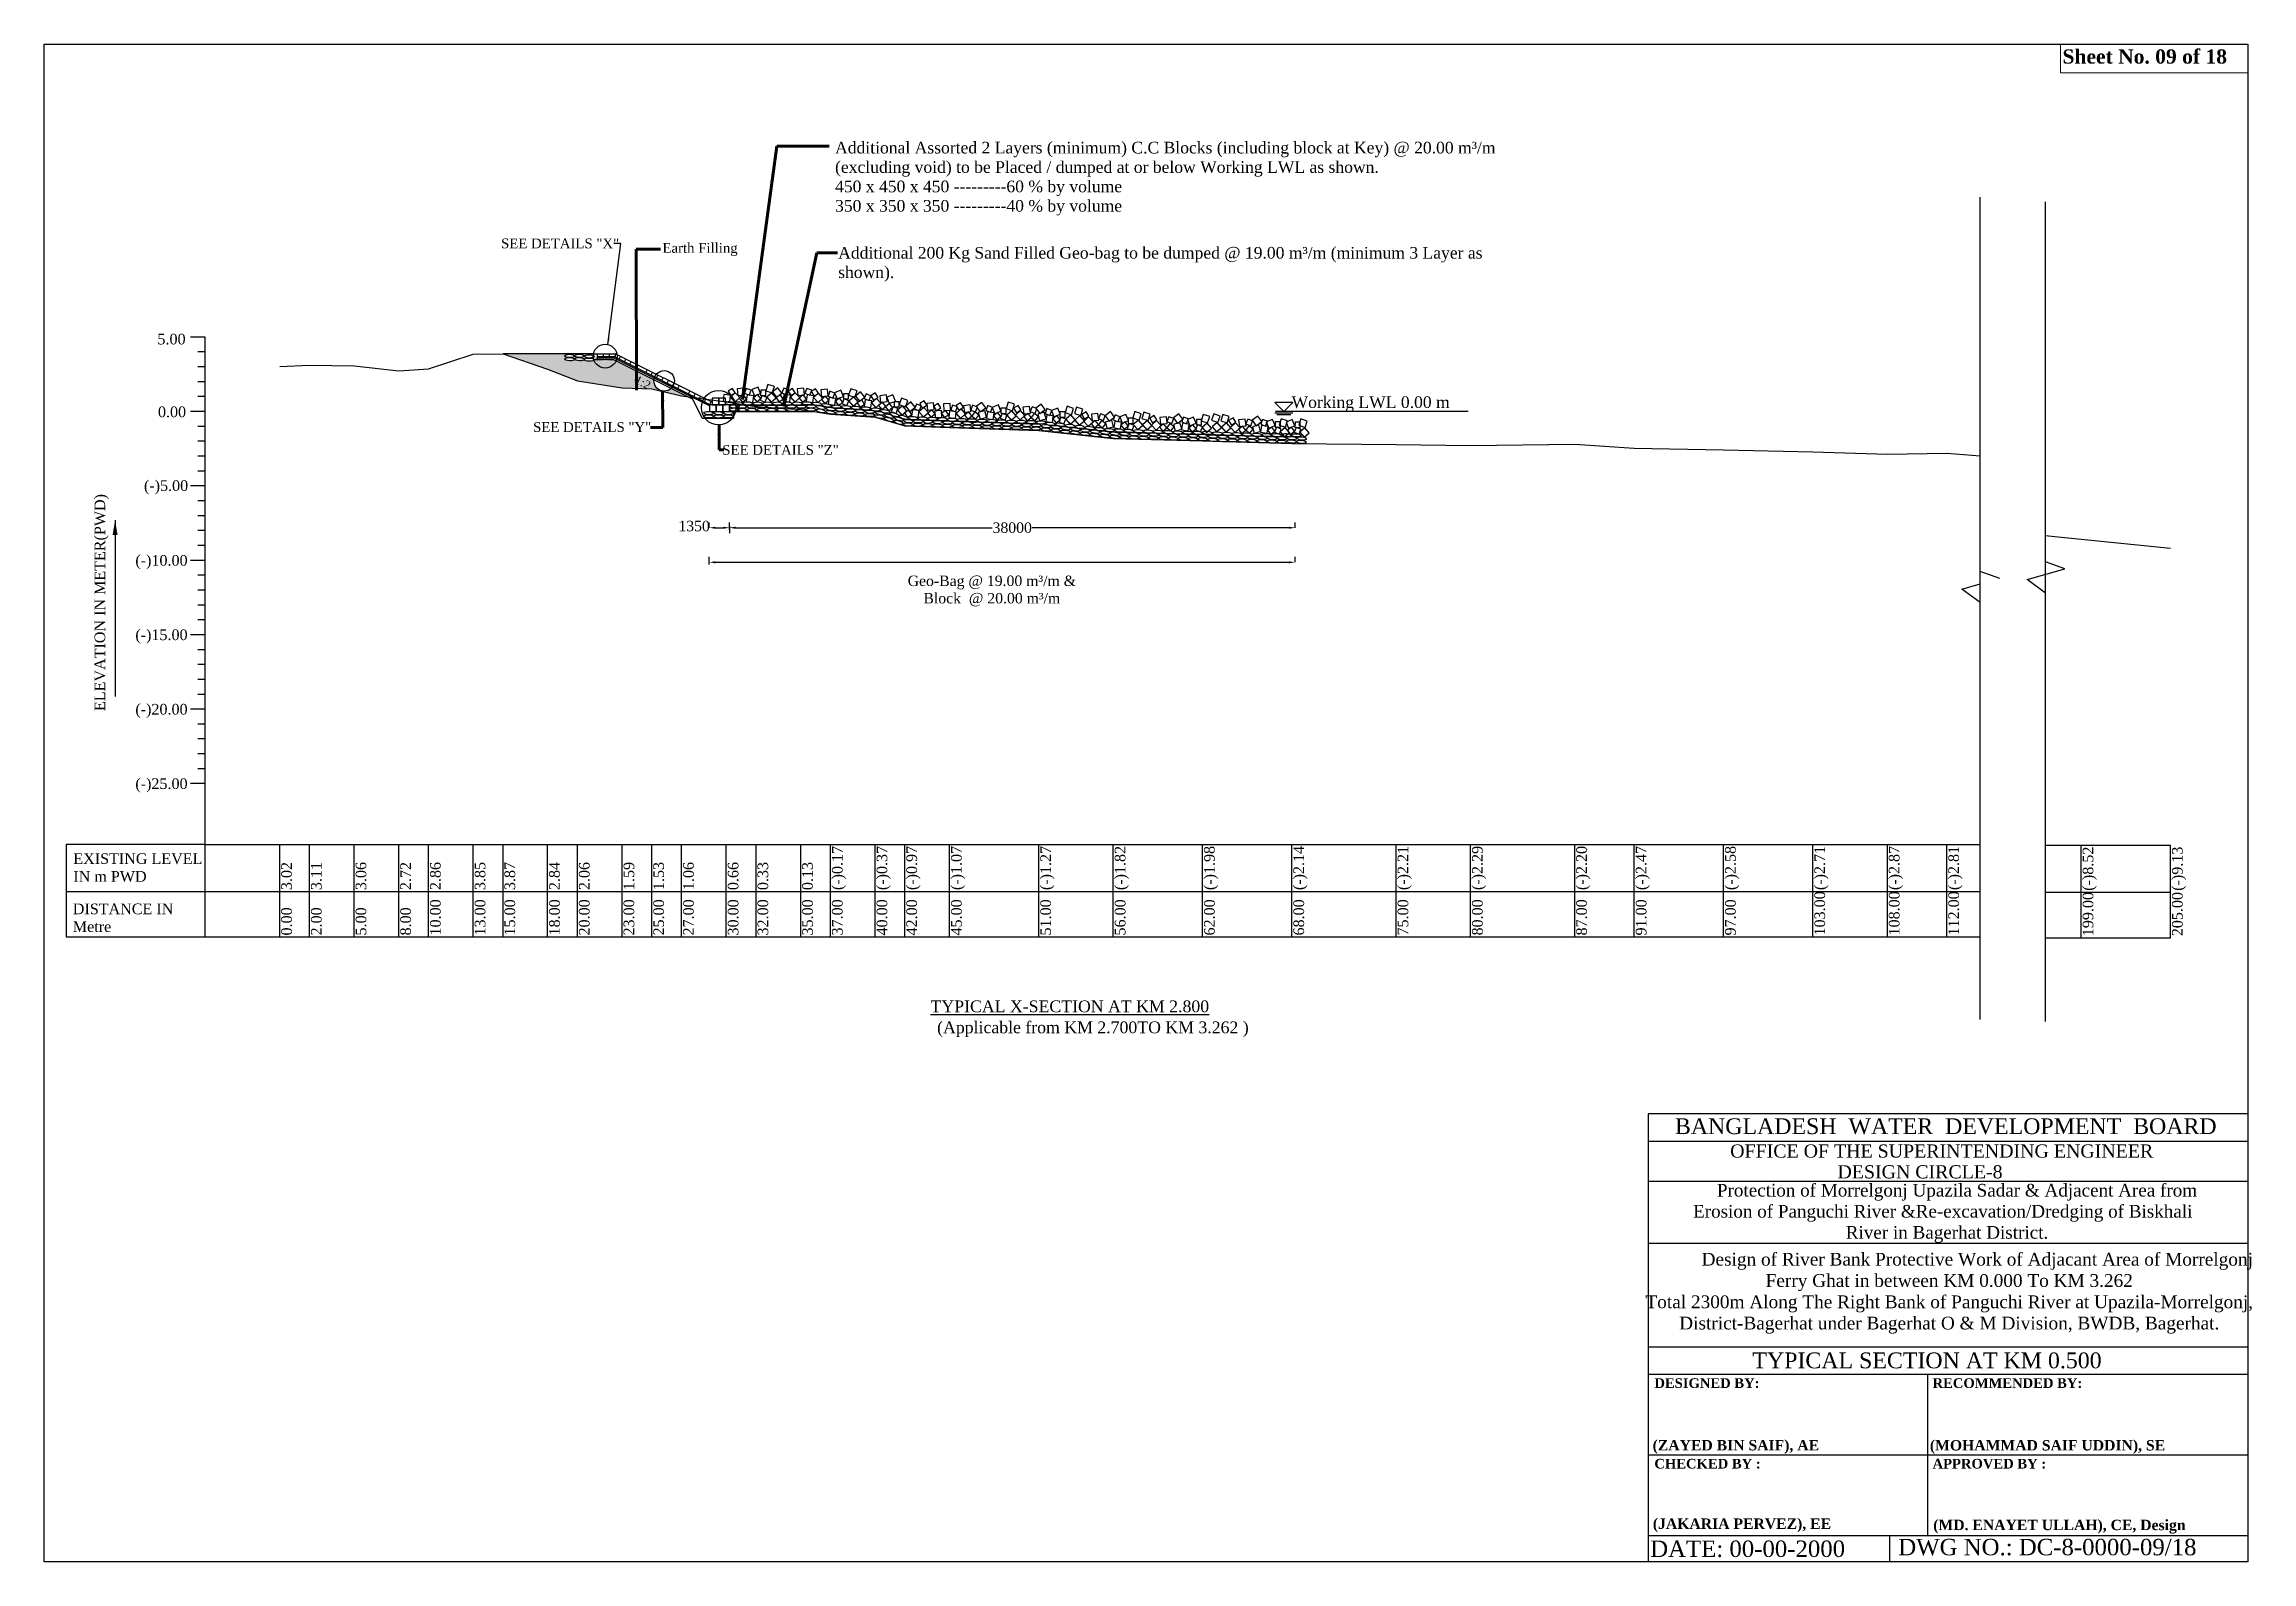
# Model space of a CAD drawing. Header units: metres. Extents: x -2434 to 11656, y -15288 to 8109.
# Drawn here: x 1856.3 to 2004.6, y -14457.3 to -14355.4 of the extents above; entities that cross this region are included whole.
import ezdxf
from ezdxf.enums import TextEntityAlignment as Align

# ---------------------------------------------------------------- set-up
doc = ezdxf.new("R2010")
doc.units = ezdxf.units.M
doc.layers.add('LINE', color=7, linetype='Continuous')
doc.styles.add('Kazi_T_H', font='timesbd.ttf')
doc.styles.get("Standard").update_dxf_attribs({"font": 'times.ttf'})
doc.dimstyles.get("Standard").update_dxf_attribs({"dimtxt": 0.5, "dimasz": 0.4075, "dimexe": 0.364, "dimexo": 0.219, "dimgap": 0.09, "dimtad": 0, "dimdec": 0, "dimlfac": 1000, "dimzin": 0, "dimdsep": 46, "dimtxsty": 'Standard', "dimcen": 0.09, "dimadec": 0, "dimazin": 0, "dimtfac": 1, "dimtdec": 0, "dimtofl": 0, "dimtmove": 0, "dimatfit": 3, "dimfxl": 1, "dimtolj": 1, "dimtzin": 0, "dimarcsym": 0})

msp = doc.modelspace()

# ---------------------------------------------------------------- texts
at = {"color": 0, "linetype": 'Continuous', "lineweight": -3, "ltscale": 0.5}
msp.add_text('1:2', height=0.55, rotation=333.14815847, dxfattribs=at).set_placement((1895.959377, -14378.09038))
at = {"color": 0, "lineweight": -2}
msp.add_text('ELEVATION IN METER(PWD)', height=0.715, rotation=90, dxfattribs=at).set_placement((1860.434507, -14400.152151))
at = {"color": 0, "linetype": 'Continuous', "lineweight": -3, "ltscale": 0.5, "attachment_point": 1}
for s, insert, char_height, width in [('Additional Assorted 2 Layers (minimum) C.C Blocks (including block at Key) @ 20.00 {\\C0;m³/m} (excluding void) to be Placed / dumped at or below Working LWL as shown. \\P450 x 450 x 450 ---------60 % by volume\\P350 x 350 x 350 ---------40 % by volume', (1909.468117, -14361.916669), 0.781767752, 46.31614072), ('Additional 200 Kg Sand Filled Geo-bag to be dumped @ 19.00 m³/m ({\\C7;minimum} 3 Layer as shown).', (1909.677581, -14368.980363), 0.78176775, 44.3343089), ('Working LWL 0.00 m', (1940.135522, -14379.013331), 0.78176775, 30.04400339)]:
    msp.add_mtext(s, dxfattribs=dict(at, insert=insert, char_height=char_height, width=width))
at = {"color": 0, "linetype": 'Continuous', "lineweight": -3, "ltscale": 0.5, "char_height": 0.65828823}
for s, insert, attachment_point in [('SEE DETAILS "X"', (1887.02811, -14368.41277), 1), ('SEE DETAILS "Y"', (1897.116706, -14380.748053), 3), ('SEE DETAILS "Z"', (1909.715999, -14382.280511), 3)]:
    msp.add_mtext(s, dxfattribs=dict(at, insert=insert, attachment_point=attachment_point))
at = {"color": 0, "lineweight": -2, "char_height": 0.715, "attachment_point": 1}
for s, insert, width in [('5.00', (1863.947713, -14374.810319), 2), ('0.00', (1863.980865, -14379.697513), 2), ('(-)5.00', (1863.041072, -14384.651755), 2), ('(-)10.00', (1862.463116, -14389.672945), 2), ('(-)15.00', (1862.463116, -14394.672945), 2), ('(-)20.00', (1862.463116, -14399.672945), 2), ('(-)25.00', (1862.463116, -14404.672945), 2), ('EXISTING LEVEL IN m PWD', (1858.297091, -14409.709148), 8.82203068), ('DISTANCE IN Metre', (1858.262472, -14413.084091), 6.93160649)]:
    msp.add_mtext(s, dxfattribs=dict(at, insert=insert, width=width))
at = {"color": 0, "lineweight": -2, "char_height": 0.715, "width": 2.15, "attachment_point": 1, "rotation": 90}
for s, insert in [('(-)0.17', (1909.260674, -14412.180269)), ('(-)0.37', (1912.260674, -14412.180269)), ('(-)0.97', (1914.260674, -14412.180269)), ('(-)1.07', (1917.260674, -14412.180269)), ('(-)1.27', (1923.260674, -14412.180269)), ('(-)1.82', (1928.260674, -14412.180269)), ('(-)1.98', (1934.260674, -14412.180269)), ('(-)2.14', (1940.260674, -14412.180269)), ('(-)2.21', (1947.260674, -14412.180269)), ('(-)2.29', (1952.260674, -14412.180269)), ('(-)2.20', (1959.260674, -14412.180269)), ('(-)2.47', (1963.260674, -14412.180269)), ('(-)2.58', (1969.260674, -14412.180269)), ('(-)2.71', (1975.260674, -14412.180269)), ('(-)2.87', (1980.260674, -14412.180269)), ('(-)2.81', (1984.260674, -14412.180269)), ('(-)8.52', (1993.283468, -14412.22759)), ('(-)9.13', (1999.283468, -14412.22759)), ('3.02', (1872.260674, -14412.180269)), ('3.11', (1874.260674, -14412.180269)), ('3.06', (1877.260674, -14412.180269)), ('2.72', (1880.260674, -14412.180269)), ('2.86', (1882.260674, -14412.180269)), ('3.85', (1885.260674, -14412.180269)), ('3.87', (1887.260674, -14412.180269)), ('2.84', (1890.260674, -14412.180269)), ('2.06', (1892.260674, -14412.180269)), ('1.59', (1895.260674, -14412.180269)), ('1.53', (1897.260674, -14412.180269)), ('1.06', (1899.260674, -14412.180269)), ('0.66', (1902.260674, -14412.180269)), ('0.33', (1904.260674, -14412.180269)), ('0.13', (1907.260674, -14412.180269)), ('10.00', (1882.260674, -14415.229559)), ('13.00', (1885.260674, -14415.229559)), ('15.00', (1887.260674, -14415.229559)), ('18.00', (1890.260674, -14415.229559)), ('20.00', (1892.260674, -14415.229559)), ('23.00', (1895.260674, -14415.229559)), ('25.00', (1897.260674, -14415.229559)), ('27.00', (1899.260674, -14415.229559)), ('30.00', (1902.260674, -14415.229559)), ('32.00', (1904.260674, -14415.229559)), ('35.00', (1907.260674, -14415.229559)), ('37.00', (1909.260674, -14415.229559)), ('40.00', (1912.260674, -14415.229559)), ('42.00', (1914.260674, -14415.229559)), ('45.00', (1917.260674, -14415.229559)), ('51.00', (1923.260674, -14415.229559)), ('56.00', (1928.260674, -14415.229559)), ('62.00', (1934.260674, -14415.229559)), ('68.00', (1940.260674, -14415.229559)), ('75.00', (1947.260674, -14415.229559)), ('80.00', (1952.260674, -14415.229559)), ('87.00', (1959.260674, -14415.229559)), ('91.00', (1963.260674, -14415.229559)), ('97.00', (1969.260674, -14415.229559)), ('103.00', (1975.260674, -14415.229559)), ('108.00', (1980.260674, -14415.229559)), ('112.00', (1984.260674, -14415.229559)), ('199.00', (1993.283468, -14415.27688)), ('205.00', (1999.283468, -14415.27688)), ('0.00', (1872.260674, -14415.229559)), ('2.00', (1874.260674, -14415.229559)), ('5.00', (1877.260674, -14415.229559)), ('8.00', (1880.260674, -14415.229559))]:
    msp.add_mtext(s, dxfattribs=dict(at, insert=insert))
at = {"char_height": 0.78947585, "attachment_point": 1}
for s, insert in [('{\\LTYPICAL X-SECTION AT KM 2.800}', (1915.883759, -14419.592986)), ('(Applicable from KM 2.700TO KM 3.262 )', (1916.325724, -14421.004405))]:
    msp.add_mtext(s, dxfattribs=dict(at, insert=insert))
at = {"layer": 'LINE', "color": 0, "linetype": 'ByBlock', "lineweight": -3, "ltscale": 0.5}
for s, height, p in [('BANGLADESH  WATER  DEVELOPMENT  BOARD', 1.06026698, (1984.086103, -14428.569988)), ('OFFICE OF THE SUPERINTENDING ENGINEER', 0.88433104, (1983.813133, -14430.148309)), ('DESIGN CIRCLE-8', 0.88433104, (1982.354373, -14431.545179))]:
    msp.add_text(s, height=height, dxfattribs=at).set_placement(p, align=Align.CENTER)
at = {"layer": 'LINE', "lineweight": 50, "ltscale": 0.5}
msp.add_text('TYPICAL SECTION AT KM 0.500', height=1.06119724, dxfattribs=at).set_placement((1982.825529, -14444.300095), align=Align.CENTER)
at = {"layer": 'LINE', "color": 0, "linetype": 'ByBlock', "lineweight": -3, "ltscale": 0.5, "style": 'Kazi_T_H'}
for s, p in [('DESIGNED BY:', (1964.510146, -14445.618906)), ('RECOMMENDED BY:', (1983.19726, -14445.618906)), ('CHECKED BY :', (1964.510146, -14451.032838)), ('APPROVED BY :', (1983.19726, -14451.032838))]:
    msp.add_text(s, height=0.64967188, dxfattribs=at).set_placement(p)
at = {"layer": 'LINE', "lineweight": 50, "ltscale": 0.5, "style": 'Kazi_T_H'}
for s, p in [('(ZAYED BIN SAIF), AE', (1964.390401, -14449.816362)), ('(MOHAMMAD SAIF UDDIN), SE ', (1983.016363, -14449.820202)), ('(JAKARIA PERVEZ), EE', (1964.406778, -14455.0853)), ('(MD. ENAYET ULLAH), CE, Design ', (1983.243646, -14455.172222))]:
    msp.add_text(s, height=0.69773604, dxfattribs=at).set_placement(p)
at = {"layer": 'LINE', "color": 0, "linetype": 'ByBlock', "lineweight": -3, "ltscale": 0.5}
for s, p in [('DATE: 00-00-2000', (1964.231579, -14456.973834)), ('DWG NO.: DC-8-0000-09/18', (1980.897318, -14456.860346))]:
    msp.add_text(s, height=1.10259707, dxfattribs=at).set_placement(p)
at = {"layer": 'LINE', "color": 7, "lineweight": 13, "ltscale": 0.5, "insert": (1991.927551, -14355.707047), "char_height": 0.95784502, "width": 13.2534405, "attachment_point": 1}
msp.add_mtext('{\\fTimes New Roman|b1|i0|c0|p18;Sheet No. 09 of 18}', dxfattribs=at)
at = {"layer": 'LINE', "color": 0, "linetype": 'ByBlock', "lineweight": -3, "ltscale": 0.5, "insert": (1897.872015, -14368.714966), "char_height": 0.65828823, "attachment_point": 1}
msp.add_mtext('Earth Filling', dxfattribs=at)
at = {"layer": 'LINE', "color": 0, "linetype": 'ByBlock', "lineweight": -3, "ltscale": 0.5}
for s, insert, char_height, width, attachment_point in [('                  {\\C7;Protection of Morrelgonj Upazila Sadar & Adjacent Area from \\P             Erosion of Panguchi River &Re-excavation/Dredging of Biskhali\\P                                             River in Bagerhat District.}', (1962.94155, -14431.915228), 0.8489578, 43.66500839, 1), ('         {\\H0.7741x;Design of River Bank Protective Work of Adjacant Area of Morrelgonj \\PFerry Ghat in between KM 0.000 To KM 3.262 \\PTotal 2300m Along The Right Bank of Panguchi River at Upazila-Morrelgonj, \\PDistrict-Bagerhat under Bagerhat O & M Division, BWDB, Bagerhat.}', (1984.32002, -14436.547352), 1.10752662, 50.33247637, 2)]:
    msp.add_mtext(s, dxfattribs=dict(at, insert=insert, char_height=char_height, width=width, attachment_point=attachment_point))

# ---------------------------------------------------------------- blocks, each defined once
blk = doc.blocks.new('*D1528')
at = {"color": 0, "lineweight": -2, "ltscale": 0.5}
for p, q in [((1902.37, -14387.99), (1902.37, -14387.48)), ((1940.37, -14387.84), (1940.37, -14387.48)), ((1902.78, -14387.84), (1920.03, -14387.84)), ((1939.96, -14387.84), (1922.71, -14387.84))]:
    blk.add_line(p, q, dxfattribs=at)
at = {"color": 0, "linetype": 'Continuous', "lineweight": -3, "ltscale": 0.5}
for points in [[(1902.78, -14387.77), (1902.78, -14387.91), (1902.37, -14387.84)], [(1939.96, -14387.77), (1939.96, -14387.91), (1940.37, -14387.84)]]:
    blk.add_solid(points, dxfattribs=at)
at = {"layer": 'Defpoints', "color": 0, "linetype": 'Continuous', "lineweight": -3, "ltscale": 0.5}
for p in [(1940.37, -14387.84), (1940.37, -14387.84), (1902.37, -14393.54)]:
    blk.add_point(p, dxfattribs=at)
at = {"color": 0, "linetype": 'Continuous', "lineweight": -3, "ltscale": 0.5, "insert": (1921.37, -14387.84), "char_height": 0.7, "attachment_point": 5}
blk.add_mtext('\\A1;38000', dxfattribs=at)
blk = doc.blocks.new('*D1529')
at = {"color": 0, "lineweight": -2, "ltscale": 0.5}
for p, q in [((1901.02, -14387.84), (1901.02, -14387.48)), ((1902.37, -14387.74), (1902.37, -14388.2)), ((1901.43, -14387.84), (1901.96, -14387.84))]:
    blk.add_line(p, q, dxfattribs=at)
at = {"color": 0, "linetype": 'Continuous', "lineweight": -3, "ltscale": 0.5}
for points in [[(1901.43, -14387.77), (1901.43, -14387.91), (1901.02, -14387.84)], [(1901.96, -14387.77), (1901.96, -14387.91), (1902.37, -14387.84)]]:
    blk.add_solid(points, dxfattribs=at)
at = {"layer": 'Defpoints', "color": 0, "linetype": 'Continuous', "lineweight": -3, "ltscale": 0.5}
for p in [(1902.37, -14387.53), (1901.02, -14387.84), (1902.37, -14387.84)]:
    blk.add_point(p, dxfattribs=at)
at = {"color": 0, "linetype": 'Continuous', "lineweight": -3, "ltscale": 0.5, "insert": (1900, -14387.73), "char_height": 0.7, "attachment_point": 5}
blk.add_mtext('\\A1;1350', dxfattribs=at)
blk = doc.blocks.new('*D1530')
at = {"color": 0, "lineweight": -2, "ltscale": 0.5}
for p, q in [((1901.02, -14390.31), (1901.02, -14389.79)), ((1901.43, -14390.16), (1939.96, -14390.16)), ((1940.37, -14390.16), (1940.37, -14389.79))]:
    blk.add_line(p, q, dxfattribs=at)
at = {"color": 0, "linetype": 'Continuous', "lineweight": -3, "ltscale": 0.5}
for points in [[(1901.43, -14390.09), (1901.43, -14390.23), (1901.02, -14390.16)], [(1939.96, -14390.09), (1939.96, -14390.23), (1940.37, -14390.16)]]:
    blk.add_solid(points, dxfattribs=at)
at = {"layer": 'Defpoints', "color": 0, "linetype": 'Continuous', "lineweight": -3, "ltscale": 0.5}
for p in [(1940.37, -14390.16), (1940.37, -14390.16), (1901.02, -14396.2)]:
    blk.add_point(p, dxfattribs=at)
at = {"color": 0, "linetype": 'Continuous', "lineweight": -3, "ltscale": 0.5, "insert": (1920, -14392.09), "char_height": 0.7, "attachment_point": 5}
blk.add_mtext('\\A1;Geo-Bag @ 19.00 m³/m &\\PBlock  @ 20.00 m³/m', dxfattribs=at)

# ---------------------------------------------------------------- dimensions: what is measured, and where the dimension line sits
at = {"color": 0, "linetype": 'Continuous', "lineweight": -3, "ltscale": 0.5}
dim = msp.add_linear_dim(base=(1902.369812, -14387.839821), p1=(1901.019812, -14387.839821), p2=(1902.369812, -14387.525153), dimstyle='Standard', override={"dimtxt": 0.7, "dimtmove": 2, "dimfxl": 0.15, "dimfxlon": 1}, dxfattribs=at)
dim.commit()
dim.dimension.update_dxf_attribs({"geometry": '*D1529', "text_midpoint": (1899.996383, -14387.729522), "dimtype": 160})
dim = msp.add_linear_dim(base=(1940.369812, -14390.157141), p1=(1901.019812, -14396.200847), p2=(1940.369812, -14390.157141), text='Geo-Bag @ 19.00 m³/m &\\PBlock  @ 20.00 m³/m', dimstyle='Standard', override={"dimtxt": 0.7, "dimtmove": 2, "dimfxl": 0.15, "dimfxlon": 1}, dxfattribs=at)
dim.commit()
dim.dimension.update_dxf_attribs({"geometry": '*D1530', "text_midpoint": (1919.995207, -14392.090659), "dimtype": 160})
dim = msp.add_linear_dim(base=(1940.369812, -14387.839821), p1=(1902.369812, -14393.538345), p2=(1940.369812, -14387.839821), dimstyle='Standard', override={"dimtxt": 0.7, "dimtmove": 2, "dimfxl": 0.15, "dimfxlon": 1}, dxfattribs=at)
dim.commit()
dim.dimension.update_dxf_attribs({"geometry": '*D1528', "text_midpoint": (1921.369812, -14387.839821)})

# ---------------------------------------------------------------- hatches: boundary and pattern name
at = {"lineweight": -3, "ltscale": 0.5}
h = msp.add_hatch(dxfattribs=at)
h.set_pattern_fill('AR-SAND', color=0, scale=0.005, style=0)
h.set_pattern_definition([(37.5, (-262.59242, -7054.71837), (-0.0080001565, 0.2447066187), [0, -0.19304, 0, -0.2159, 0, -0.206375]), (7.5, (-262.59242, -7054.71837), (0.224761642, 0.35841255), [0, -0.10414, 0, -0.17399, 0, -0.066675]), (327.5, (-262.74863, -7054.71837), (0.395496185, 0.0007185923), [0, -0.0635, 0, -0.2286, 0, -0.29845]), (317.5, (-262.74863, -7054.71837), (0.381778226, 0.111464662), [0, -0.03175, 0, -0.14986, 0, -0.17145])])
h.paths.add_polyline_path([(1894.600601, -14376.560269), (1894.401031, -14376.560269, -0.2509131736), (1893.648153, -14376.560269), (1893.495028, -14376.560269), (1893.495028, -14376.453473, -0.1141855585), (1893.287004, -14376.160269), (1893.2646, -14376.160269), (1887.160674, -14376.160269), (1890.160674, -14377.190269), (1892.160674, -14377.970269), (1895.160674, -14378.440269), (1897.160674, -14378.504269), (1899.160674, -14378.974269), (1899.526029, -14379.022983), (1898.452785, -14378.486361, -0.6519350889), (1897.298894, -14377.977518, -0.0241647047), (1897.302109, -14377.911023)])
edge = h.paths.add_edge_path(flags=16)
edge.add_ellipse((1892.953511, -14376.551346), major_axis=(-0.332673, 0.007297), ratio=0.3297157707, start_angle=1.65842056, end_angle=263.58604641, ccw=False)
edge.add_ellipse((1892.297232, -14376.515537), major_axis=(-0.332673, 0.007297), ratio=0.3297157707, start_angle=7.5843936, end_angle=167.05156828, ccw=False)
edge.add_ellipse((1891.634496, -14376.517672), major_axis=(-0.332673, 0.007297), ratio=0.3297157707, start_angle=280.44828495, end_angle=541.14216713, ccw=False)
edge.add_ellipse((1891.634496, -14376.301554), major_axis=(-0.332673, 0.007297), ratio=0.3297157707, start_angle=191.23400743, end_angle=440.38045425, ccw=False)
edge.add_ellipse((1892.293644, -14376.298514), major_axis=(-0.332673, 0.007297), ratio=0.3297157707, start_angle=177.37698569, end_angle=357.97318861, ccw=False)
edge.add_ellipse((1892.954921, -14376.333401), major_axis=(-0.332673, 0.007297), ratio=0.3297157707, start_angle=96.99814683, end_angle=351.95412789, ccw=False)
h.paths.add_polyline_path([(1895.76625, -14378.161945), (1896.941873, -14378.757131), (1897.321229, -14378.007817), (1896.145607, -14377.412632)], flags=24)

# ---------------------------------------------------------------- linework, layer by layer
at = {"color": 0, "linetype": 'Continuous', "lineweight": -3, "ltscale": 0.5}
for p, q in [((1986.40743, -14420.87804), (1986.40743, -14365.633131)), ((1990.787284, -14421.00341), (1990.787284, -14365.957734)), ((1893.2646, -14376.160269), (1894.695028, -14376.160269)), ((1894.600601, -14376.560269), (1893.295028, -14376.560269)), ((1893.495028, -14376.160269), (1893.495028, -14376.560269)), ((1894.695028, -14376.360269), (1893.495028, -14376.360269)), ((1894.624208, -14376.460269), (1893.495028, -14376.460269)), ((1893.895028, -14376.160269), (1893.895028, -14376.360269)), ((1894.295028, -14376.160269), (1894.295028, -14376.360269)), ((1899.925887, -14379.222912), (1894.600601, -14376.560269)), ((1901.0231, -14379.659715), (1894.624208, -14376.460269)), ((1901.08669, -14379.579707), (1894.647815, -14376.360269)), ((1901.206301, -14379.415905), (1894.695028, -14376.160269)), ((1894.695028, -14376.160269), (1894.695028, -14376.360269)), ((1894.967, -14376.519862), (1895.056442, -14376.340976)), ((1895.324771, -14376.698747), (1895.414213, -14376.519862)), ((1895.682542, -14376.877633), (1895.771984, -14376.698747)), ((1896.040312, -14377.056518), (1896.129755, -14376.877633)), ((1896.755854, -14377.414289), (1896.845297, -14377.235403)), ((1897.113625, -14377.593174), (1897.203068, -14377.414289)), ((1897.471396, -14377.77206), (1897.560839, -14377.593174)), ((1897.829167, -14377.950945), (1897.918609, -14377.77206)), ((1898.186938, -14378.129831), (1898.27638, -14377.950945)), ((1898.544709, -14378.308716), (1898.634151, -14378.129831)), ((1898.902479, -14378.487601), (1898.991922, -14378.308716)), ((1899.618021, -14378.845372), (1899.707464, -14378.666487)), ((1899.975792, -14379.024258), (1900.065235, -14378.845372)), ((1900.550917, -14380.472971), (1899.851352, -14379.073841)), ((1900.333563, -14379.203143), (1900.423006, -14379.024258)), ((1900.691334, -14379.382029), (1900.780776, -14379.203143)), ((1901.049105, -14379.560914), (1901.138547, -14379.382029)), ((1902.3731, -14380.030269), (1908.000674, -14380.030269)), ((1902.638253, -14380.030269), (1902.638253, -14380.472971)), ((1939.617792, -14380.030269), (1939.017792, -14379.430269)), ((1940.217792, -14379.430269), (1939.017792, -14379.430269)), ((1939.017792, -14380.130269), (1940.217792, -14380.130269)), ((1951.99168, -14380.030269), (1939.047011, -14380.030269)), ((1939.137792, -14380.230269), (1940.097792, -14380.230269)), ((1939.617792, -14380.030269), (1940.217792, -14379.430269)), ((1900.550917, -14380.472971), (1902.638253, -14380.472971))]:
    msp.add_line(p, q, dxfattribs=at)
at = {"color": 0, "lineweight": -2}
for p, q in [((1867.160674, -14375.030269), (1866.160674, -14375.030269)), ((1867.160674, -14415.329559), (1867.160674, -14375.030269)), ((1867.160674, -14376.030269), (1866.660674, -14376.030269)), ((1867.160674, -14377.030269), (1866.660674, -14377.030269)), ((1867.160674, -14378.030269), (1866.660674, -14378.030269)), ((1867.160674, -14380.030269), (1866.160674, -14380.030269)), ((1867.160674, -14379.030269), (1866.660674, -14379.030269)), ((1867.160674, -14381.030269), (1866.660674, -14381.030269)), ((1867.160674, -14382.030269), (1866.660674, -14382.030269)), ((1867.160674, -14383.030269), (1866.660674, -14383.030269)), ((1867.160674, -14384.030269), (1866.660674, -14384.030269)), ((1867.160674, -14385.030269), (1866.160674, -14385.030269)), ((1867.160674, -14386.030269), (1866.660674, -14386.030269)), ((1867.160674, -14387.030269), (1866.660674, -14387.030269)), ((1867.160674, -14388.030269), (1866.660674, -14388.030269)), ((1867.160674, -14389.030269), (1866.660674, -14389.030269)), ((1867.160674, -14390.030269), (1866.160674, -14390.030269)), ((1867.160674, -14391.030269), (1866.660674, -14391.030269)), ((1867.160674, -14392.030269), (1866.660674, -14392.030269)), ((1867.160674, -14393.030269), (1866.660674, -14393.030269)), ((1867.160674, -14395.030269), (1866.160674, -14395.030269)), ((1867.160674, -14394.030269), (1866.660674, -14394.030269)), ((1867.160674, -14396.030269), (1866.660674, -14396.030269)), ((1867.160674, -14397.030269), (1866.660674, -14397.030269)), ((1867.160674, -14398.030269), (1866.660674, -14398.030269)), ((1867.160674, -14399.030269), (1866.660674, -14399.030269)), ((1867.160674, -14400.030269), (1866.160674, -14400.030269)), ((1867.160674, -14401.030269), (1866.660674, -14401.030269)), ((1867.160674, -14402.030269), (1866.660674, -14402.030269)), ((1867.160674, -14403.030269), (1866.660674, -14403.030269)), ((1867.160674, -14404.030269), (1866.660674, -14404.030269)), ((1867.160674, -14405.030269), (1866.160674, -14405.030269)), ((1867.160674, -14409.110769), (1986.40743, -14409.110769)), ((1872.160674, -14415.329559), (1872.160674, -14409.110769)), ((1874.160674, -14415.329559), (1874.160674, -14409.110769)), ((1877.160674, -14415.329559), (1877.160674, -14409.110769)), ((1880.160674, -14415.329559), (1880.160674, -14409.110769)), ((1882.160674, -14415.329559), (1882.160674, -14409.110769)), ((1885.160674, -14415.329559), (1885.160674, -14409.110769)), ((1887.160674, -14415.329559), (1887.160674, -14409.110769)), ((1890.160674, -14415.329559), (1890.160674, -14409.110769)), ((1892.160674, -14415.329559), (1892.160674, -14409.110769)), ((1895.160674, -14415.329559), (1895.160674, -14409.110769)), ((1897.160674, -14415.329559), (1897.160674, -14409.110769)), ((1899.160674, -14415.329559), (1899.160674, -14409.110769)), ((1902.160674, -14415.329559), (1902.160674, -14409.110769)), ((1904.160674, -14415.329559), (1904.160674, -14409.110769)), ((1907.160674, -14415.329559), (1907.160674, -14409.110769)), ((1909.160674, -14415.329559), (1909.160674, -14409.110769)), ((1912.160674, -14415.329559), (1912.160674, -14409.110769)), ((1914.160674, -14415.329559), (1914.160674, -14409.110769)), ((1917.160674, -14415.329559), (1917.160674, -14409.110769)), ((1923.160674, -14415.329559), (1923.160674, -14409.110769)), ((1928.160674, -14415.329559), (1928.160674, -14409.110769)), ((1934.160674, -14415.329559), (1934.160674, -14409.110769)), ((1940.160674, -14415.329559), (1940.160674, -14409.110769)), ((1947.160674, -14415.329559), (1947.160674, -14409.110769)), ((1952.160674, -14415.329559), (1952.160674, -14409.110769)), ((1959.160674, -14415.329559), (1959.160674, -14409.110769)), ((1963.160674, -14415.329559), (1963.160674, -14409.110769)), ((1969.160674, -14415.329559), (1969.160674, -14409.110769)), ((1975.160674, -14415.329559), (1975.160674, -14409.110769)), ((1980.160674, -14415.329559), (1980.160674, -14409.110769)), ((1984.160674, -14415.329559), (1984.160674, -14409.110769)), ((1990.771462, -14409.15809), (1999.183468, -14409.15809)), ((1993.183468, -14415.37688), (1993.183468, -14409.15809)), ((1999.183468, -14415.37688), (1999.183468, -14409.15809)), ((1857.804616, -14412.280269), (1986.40743, -14412.280269)), ((1990.771462, -14412.32759), (1999.183468, -14412.32759)), ((1857.804616, -14415.329559), (1986.40743, -14415.329559)), ((1990.771462, -14415.37688), (1999.183468, -14415.37688))]:
    msp.add_line(p, q, dxfattribs=at)
at = {"color": 0, "lineweight": -3, "ltscale": 0.5}
msp.add_line((1893.2646, -14376.160269), (1887.160674, -14376.160269), dxfattribs=at)
at = {"color": 0, "linetype": 'Continuous', "lineweight": -3, "ltscale": 0.5}
for points in [[(1872.160674, -14377.010269), (1874.160674, -14376.920269), (1877.160674, -14376.970269), (1880.160674, -14377.310269), (1882.160674, -14377.170269), (1885.160674, -14376.180269), (1887.160674, -14376.160269), (1890.160674, -14377.190269), (1892.160674, -14377.970269), (1895.160674, -14378.440269), (1897.160674, -14378.504269), (1899.160674, -14378.974269), (1902.160674, -14379.374269), (1904.160674, -14379.704269), (1907.160674, -14379.904269), (1909.160674, -14380.204269), (1912.160674, -14380.404269), (1914.160674, -14381.004269), (1917.160674, -14381.104269), (1923.160674, -14381.300269), (1928.160674, -14381.850269), (1934.160674, -14382.010269), (1940.160674, -14382.170269), (1947.160674, -14382.240269), (1952.160674, -14382.320269), (1959.160674, -14382.230269), (1963.160674, -14382.500269), (1969.160674, -14382.610269), (1975.160674, -14382.740269), (1980.160674, -14382.900269), (1984.160674, -14382.840269), (1986.40743, -14383.016265)], [(1902.465979, -14378.962203), (1902.762502, -14378.776262), (1902.576562, -14378.479739), (1902.280038, -14378.665679), (1902.465979, -14378.962203)], [(1903.068979, -14379.101075), (1902.765491, -14378.768817), (1902.433233, -14379.072304), (1902.736721, -14379.404562), (1903.068979, -14379.101075)], [(1903.334697, -14378.460611), (1902.887984, -14378.514901), (1902.942274, -14378.961614), (1903.388987, -14378.907324), (1903.334697, -14378.460611)], [(1903.376689, -14378.810071), (1903.703287, -14378.935905), (1903.82912, -14378.609307), (1903.502523, -14378.483474), (1903.376689, -14378.810071)], [(1903.881589, -14378.562642), (1904.0487, -14378.980462), (1904.46652, -14378.813352), (1904.29941, -14378.395531), (1903.881589, -14378.562642)], [(1904.818694, -14378.956529), (1904.821073, -14378.606537), (1904.471081, -14378.604159), (1904.468702, -14378.95415), (1904.818694, -14378.956529)], [(1905.246528, -14378.777684), (1905.38877, -14378.350756), (1904.961843, -14378.208514), (1904.819601, -14378.635442), (1905.246528, -14378.777684)], [(1905.215985, -14378.769355), (1904.87593, -14379.06408), (1905.170654, -14379.404135), (1905.510709, -14379.109411), (1905.215985, -14378.769355)], [(1905.26441, -14378.718326), (1905.545058, -14379.070089), (1905.89682, -14378.789442), (1905.616173, -14378.437679), (1905.26441, -14378.718326)], [(1905.891096, -14378.780621), (1906.217694, -14378.906455), (1906.343527, -14378.579857), (1906.01693, -14378.454024), (1905.891096, -14378.780621)], [(1906.498323, -14378.96262), (1906.794847, -14378.77668), (1906.608906, -14378.480156), (1906.312383, -14378.666097), (1906.498323, -14378.96262)], [(1907.101324, -14379.101492), (1906.797836, -14378.769234), (1906.465578, -14379.072721), (1906.769066, -14379.404979), (1907.101324, -14379.101492)], [(1907.367041, -14378.461028), (1906.920328, -14378.515318), (1906.974619, -14378.962031), (1907.421332, -14378.907741), (1907.367041, -14378.461028)], [(1907.447153, -14378.810343), (1907.77375, -14378.936176), (1907.899584, -14378.609579), (1907.572986, -14378.483745), (1907.447153, -14378.810343)], [(1908.05438, -14378.992341), (1908.350903, -14378.806401), (1908.164963, -14378.509877), (1907.86844, -14378.695818), (1908.05438, -14378.992341)], [(1908.65738, -14379.131213), (1908.353893, -14378.798955), (1908.021635, -14379.102443), (1908.325122, -14379.434701), (1908.65738, -14379.131213)], [(1908.950322, -14378.526884), (1908.503609, -14378.581174), (1908.557899, -14379.027887), (1909.004612, -14378.973597), (1908.950322, -14378.526884)], [(1908.99518, -14379.00305), (1909.321777, -14379.128884), (1909.447611, -14378.802286), (1909.121013, -14378.676453), (1908.99518, -14379.00305)], [(1909.441074, -14378.773819), (1909.608184, -14379.191639), (1910.026005, -14379.024529), (1909.858894, -14378.606708), (1909.441074, -14378.773819)], [(1910.375053, -14379.18872), (1910.377432, -14378.838728), (1910.02744, -14378.836349), (1910.025061, -14379.186341), (1910.375053, -14379.18872)], [(1910.806143, -14379.069421), (1910.948385, -14378.642493), (1910.521457, -14378.500251), (1910.379215, -14378.927179), (1910.806143, -14379.069421)], [(1910.833403, -14378.995828), (1911.114051, -14379.347591), (1911.465813, -14379.066944), (1911.185166, -14378.715181), (1910.833403, -14378.995828)], [(1911.422575, -14379.169604), (1911.749173, -14379.295438), (1911.875006, -14378.96884), (1911.548409, -14378.843007), (1911.422575, -14379.169604)], [(1912.056505, -14379.270678), (1912.353029, -14379.084737), (1912.167088, -14378.788214), (1911.870565, -14378.974154), (1912.056505, -14379.270678)], [(1902.448925, -14378.945125), (1902.002739, -14378.886666), (1901.944279, -14379.332852), (1902.390465, -14379.391312), (1902.448925, -14378.945125)], [(1903.523451, -14379.190761), (1903.304079, -14378.918042), (1903.03136, -14379.137414), (1903.250732, -14379.410133), (1903.523451, -14379.190761)], [(1904.004789, -14378.977537), (1903.558603, -14378.919077), (1903.500143, -14379.365264), (1903.946329, -14379.423724), (1904.004789, -14378.977537)], [(1904.478642, -14379.169043), (1904.25927, -14378.896323), (1903.98655, -14379.115696), (1904.205922, -14379.388415), (1904.478642, -14379.169043)], [(1904.437114, -14379.281324), (1904.763712, -14379.407157), (1904.889545, -14379.08056), (1904.562948, -14378.954726), (1904.437114, -14379.281324)], [(1905.693861, -14379.391562), (1905.990384, -14379.205621), (1905.804443, -14378.909098), (1905.50792, -14379.095038), (1905.693861, -14379.391562)], [(1906.48127, -14378.945543), (1906.035083, -14378.887083), (1905.976623, -14379.333269), (1906.42281, -14379.391729), (1906.48127, -14378.945543)], [(1907.555796, -14379.191178), (1907.336424, -14378.918459), (1907.063704, -14379.137831), (1907.283077, -14379.410551), (1907.555796, -14379.191178)], [(1908.037327, -14378.975264), (1907.59114, -14378.916804), (1907.53268, -14379.36299), (1907.978867, -14379.42145), (1908.037327, -14378.975264)], [(1909.051413, -14379.269131), (1908.832041, -14378.996412), (1908.559322, -14379.215784), (1908.778694, -14379.488504), (1909.051413, -14379.269131)], [(1909.517642, -14379.149399), (1909.071455, -14379.090939), (1909.012995, -14379.537125), (1909.459182, -14379.595585), (1909.517642, -14379.149399)], [(1909.980944, -14379.401233), (1909.761571, -14379.128514), (1909.488852, -14379.347886), (1909.708224, -14379.620605), (1909.980944, -14379.401233)], [(1909.939416, -14379.513514), (1910.266013, -14379.639347), (1910.391847, -14379.31275), (1910.065249, -14379.186916), (1909.939416, -14379.513514)], [(1910.725842, -14379.044511), (1910.385786, -14379.339236), (1910.680511, -14379.679291), (1911.020566, -14379.384567), (1910.725842, -14379.044511)], [(1911.146795, -14379.737736), (1911.443318, -14379.551795), (1911.257378, -14379.255272), (1910.960855, -14379.441212), (1911.146795, -14379.737736)], [(1911.928734, -14379.311061), (1911.482547, -14379.252601), (1911.424087, -14379.698788), (1911.870274, -14379.757248), (1911.928734, -14379.311061)], [(1912.546443, -14379.481141), (1912.242955, -14379.148883), (1911.910697, -14379.452371), (1912.214185, -14379.784629), (1912.546443, -14379.481141)], [(1912.872612, -14379.687575), (1912.65324, -14379.414855), (1912.380521, -14379.634228), (1912.599893, -14379.906947), (1912.872612, -14379.687575)], [(1912.917668, -14378.916023), (1912.470955, -14378.970313), (1912.525246, -14379.417026), (1912.971959, -14379.362736), (1912.917668, -14378.916023)], [(1913.338309, -14379.770767), (1913.118937, -14379.498047), (1912.846217, -14379.71742), (1913.06559, -14379.990139), (1913.338309, -14379.770767)], [(1912.940419, -14379.077184), (1913.107529, -14379.495004), (1913.52535, -14379.327894), (1913.358239, -14378.910073), (1912.940419, -14379.077184)], [(1913.238426, -14380.039214), (1913.565024, -14380.165048), (1913.690857, -14379.83845), (1913.36426, -14379.712617), (1913.238426, -14380.039214)], [(1913.778529, -14379.725579), (1913.780908, -14379.375587), (1913.430916, -14379.373208), (1913.428537, -14379.7232), (1913.778529, -14379.725579)], [(1914.002448, -14379.648477), (1913.662393, -14379.943202), (1913.957117, -14380.283257), (1914.297172, -14379.988533), (1914.002448, -14379.648477)], [(1914.205842, -14379.714423), (1914.348084, -14379.287495), (1913.921156, -14379.145253), (1913.778914, -14379.572181), (1914.205842, -14379.714423)], [(1914.324927, -14380.427945), (1914.621451, -14380.242005), (1914.43551, -14379.945481), (1914.138987, -14380.131422), (1914.324927, -14380.427945)], [(1914.214606, -14379.67441), (1914.495253, -14380.026173), (1914.847016, -14379.745526), (1914.566368, -14379.393763), (1914.214606, -14379.67441)], [(1915.107517, -14379.9679), (1914.661331, -14379.90944), (1914.602871, -14380.355627), (1915.049057, -14380.414086), (1915.107517, -14379.9679)], [(1914.806383, -14379.856164), (1915.13298, -14379.981998), (1915.258814, -14379.6554), (1914.932216, -14379.529567), (1914.806383, -14379.856164)], [(1915.735126, -14380.088445), (1915.431638, -14379.756187), (1915.09938, -14380.059674), (1915.402868, -14380.391932), (1915.735126, -14380.088445)], [(1915.3477, -14379.802009), (1915.644224, -14379.616069), (1915.458283, -14379.319546), (1915.16176, -14379.505486), (1915.3477, -14379.802009)], [(1916.079909, -14379.444018), (1915.633196, -14379.498308), (1915.687486, -14379.945021), (1916.134199, -14379.890731), (1916.079909, -14379.444018)], [(1916.183606, -14380.19247), (1915.964234, -14379.919751), (1915.691515, -14380.139123), (1915.910887, -14380.411842), (1916.183606, -14380.19247)], [(1916.288734, -14379.981282), (1916.585257, -14379.795341), (1916.399316, -14379.498818), (1916.102793, -14379.684758), (1916.288734, -14379.981282)], [(1916.193705, -14380.43402), (1916.643011, -14380.409033), (1916.618024, -14379.959727), (1916.168718, -14379.984714), (1916.193705, -14380.43402)], [(1916.801052, -14380.441896), (1917.097575, -14380.255956), (1916.911635, -14379.959432), (1916.615111, -14380.145373), (1916.801052, -14380.441896)], [(1916.781561, -14379.963244), (1917.230867, -14379.938257), (1917.20588, -14379.488951), (1916.756574, -14379.513938), (1916.781561, -14379.963244)], [(1917.607777, -14380.054787), (1917.16159, -14379.996327), (1917.10313, -14380.442513), (1917.549317, -14380.500973), (1917.607777, -14380.054787)], [(1917.24146, -14379.923009), (1917.568058, -14380.048842), (1917.693891, -14379.722245), (1917.367294, -14379.596411), (1917.24146, -14379.923009)], [(1918.232547, -14380.195853), (1917.929059, -14379.863595), (1917.596801, -14380.167082), (1917.900289, -14380.49934), (1918.232547, -14380.195853)], [(1917.79455, -14379.931294), (1918.091074, -14379.745354), (1917.905133, -14379.44883), (1917.60861, -14379.634771), (1917.79455, -14379.931294)], [(1918.54554, -14379.593745), (1918.098827, -14379.648035), (1918.153117, -14380.094748), (1918.59983, -14380.040458), (1918.54554, -14379.593745)], [(1918.656148, -14380.330486), (1918.436776, -14380.057766), (1918.164057, -14380.277139), (1918.383429, -14380.549858), (1918.656148, -14380.330486)], [(1918.584179, -14379.937668), (1918.910776, -14380.063502), (1919.03661, -14379.736904), (1918.710012, -14379.611071), (1918.584179, -14379.937668)], [(1918.923665, -14380.554983), (1919.137308, -14380.277753), (1918.860078, -14380.06411), (1918.646435, -14380.34134), (1918.923665, -14380.554983)], [(1919.227557, -14380.064464), (1919.587675, -14379.794622), (1919.317833, -14379.434504), (1918.957715, -14379.704346), (1919.227557, -14380.064464)], [(1919.091207, -14380.10244), (1919.211592, -14380.536038), (1919.64519, -14380.415653), (1919.524805, -14379.982055), (1919.091207, -14380.10244)], [(1919.594724, -14379.962003), (1919.921321, -14380.087836), (1920.047155, -14379.761239), (1919.720557, -14379.635405), (1919.594724, -14379.962003)], [(1920.147743, -14380.115911), (1919.701556, -14380.057451), (1919.643096, -14380.503638), (1920.089283, -14380.562098), (1920.147743, -14380.115911)], [(1920.02574, -14379.762023), (1920.192851, -14380.179843), (1920.610671, -14380.012733), (1920.443561, -14379.594912), (1920.02574, -14379.762023)], [(1920.604817, -14380.377392), (1920.385445, -14380.104673), (1920.112726, -14380.324045), (1920.332098, -14380.596764), (1920.604817, -14380.377392)], [(1920.56329, -14380.489673), (1920.889887, -14380.615507), (1921.015721, -14380.288909), (1920.689123, -14380.163076), (1920.56329, -14380.489673)], [(1920.962845, -14380.15591), (1920.965224, -14379.805919), (1920.615232, -14379.80354), (1920.612853, -14380.153531), (1920.962845, -14380.15591)], [(1921.390679, -14379.977065), (1921.532921, -14379.550137), (1921.105994, -14379.407895), (1920.963752, -14379.834823), (1921.390679, -14379.977065)], [(1921.342161, -14379.977705), (1921.002105, -14380.272429), (1921.29683, -14380.612485), (1921.636885, -14380.31776), (1921.342161, -14379.977705)], [(1921.648845, -14380.110508), (1921.945368, -14379.924567), (1921.759428, -14379.628044), (1921.462904, -14379.813984), (1921.648845, -14380.110508)], [(1922.227649, -14380.296748), (1921.924161, -14379.96449), (1921.591903, -14380.267978), (1921.895391, -14380.600236), (1922.227649, -14380.296748)], [(1922.540642, -14379.694641), (1922.093929, -14379.748931), (1922.148219, -14380.195644), (1922.594932, -14380.141354), (1922.540642, -14379.694641)], [(1922.65125, -14380.431381), (1922.431878, -14380.158662), (1922.159159, -14380.378034), (1922.378531, -14380.650754), (1922.65125, -14380.431381)], [(1922.579281, -14380.038564), (1922.905878, -14380.164397), (1923.031712, -14379.8378), (1922.705114, -14379.711966), (1922.579281, -14380.038564)], [(1922.918767, -14380.655879), (1923.13241, -14380.378649), (1922.85518, -14380.165006), (1922.641537, -14380.442236), (1922.918767, -14380.655879)], [(1923.222659, -14380.16536), (1923.582777, -14379.895518), (1923.312935, -14379.535399), (1922.952816, -14379.805242), (1923.222659, -14380.16536)], [(1923.086308, -14380.203336), (1923.206694, -14380.636934), (1923.640292, -14380.516549), (1923.519907, -14380.08295), (1923.086308, -14380.203336)], [(1923.577972, -14380.16588), (1923.90457, -14380.291713), (1924.030403, -14379.965116), (1923.703806, -14379.839282), (1923.577972, -14380.16588)], [(1924.130991, -14380.319788), (1923.684805, -14380.261328), (1923.626345, -14380.707515), (1924.072531, -14380.765975), (1924.130991, -14380.319788)], [(1924.008989, -14379.9659), (1924.1761, -14380.38372), (1924.59392, -14380.21661), (1924.426809, -14379.798789), (1924.008989, -14379.9659)], [(1924.588066, -14380.581269), (1924.368694, -14380.30855), (1924.095974, -14380.527922), (1924.315347, -14380.800641), (1924.588066, -14380.581269)], [(1924.918349, -14380.411304), (1924.920728, -14380.061312), (1924.570736, -14380.058933), (1924.568357, -14380.408925), (1924.918349, -14380.411304)], [(1925.353999, -14380.25222), (1925.496241, -14379.825293), (1925.069313, -14379.683051), (1924.927071, -14380.109978), (1925.353999, -14380.25222)], [(1925.30548, -14380.252861), (1924.965425, -14380.547585), (1925.260149, -14380.88764), (1925.600204, -14380.592916), (1925.30548, -14380.252861)], [(1925.970764, -14380.308899), (1926.113006, -14379.881972), (1925.686078, -14379.73973), (1925.543836, -14380.166657), (1925.970764, -14380.308899)], [(1925.922245, -14380.30954), (1925.58219, -14380.604264), (1925.876914, -14380.944319), (1926.21697, -14380.649595), (1925.922245, -14380.30954)], [(1926.228929, -14380.536147), (1926.525453, -14380.350206), (1926.339512, -14380.053683), (1926.042989, -14380.239623), (1926.228929, -14380.536147)], [(1927.132449, -14380.160586), (1926.685736, -14380.214876), (1926.740027, -14380.661589), (1927.18674, -14380.607299), (1927.132449, -14380.160586)], [(1927.171088, -14380.504509), (1927.497686, -14380.630342), (1927.623519, -14380.303745), (1927.296922, -14380.177911), (1927.171088, -14380.504509)], [(1927.890797, -14380.672967), (1928.250915, -14380.403125), (1927.981073, -14380.043006), (1927.620955, -14380.312849), (1927.890797, -14380.672967)], [(1928.158057, -14380.591519), (1928.484654, -14380.717352), (1928.610488, -14380.390755), (1928.28389, -14380.264921), (1928.158057, -14380.591519)], [(1928.589073, -14380.391539), (1928.756184, -14380.809359), (1929.174005, -14380.642249), (1929.006894, -14380.224428), (1928.589073, -14380.391539)], [(1929.891359, -14380.607832), (1930.033601, -14380.180904), (1929.606673, -14380.038662), (1929.464431, -14380.46559), (1929.891359, -14380.607832)], [(1930.50591, -14380.637188), (1930.648152, -14380.210261), (1930.221224, -14380.068019), (1930.078982, -14380.494946), (1930.50591, -14380.637188)], [(1930.790778, -14380.787004), (1931.087301, -14380.601064), (1930.901361, -14380.30454), (1930.604837, -14380.490481), (1930.790778, -14380.787004)], [(1932.466062, -14380.827674), (1932.82618, -14380.557831), (1932.556338, -14380.197713), (1932.19622, -14380.467555), (1932.466062, -14380.827674)], [(1934.493039, -14380.796696), (1934.635281, -14380.369768), (1934.208353, -14380.227527), (1934.066111, -14380.654454), (1934.493039, -14380.796696)], [(1935.194043, -14380.764717), (1935.336285, -14380.337789), (1934.909358, -14380.195547), (1934.767116, -14380.622475), (1935.194043, -14380.764717)], [(1935.808594, -14380.794073), (1935.950836, -14380.367145), (1935.523909, -14380.224903), (1935.381667, -14380.651831), (1935.808594, -14380.794073)], [(1987.70925, -14391.241633), (1986.40743, -14390.775636), (1986.40743, -14380.109582)], [(1990.787284, -14410.260851), (1990.787284, -14392.232597), (1989.550357, -14391.326465), (1992.089104, -14390.601633), (1990.787284, -14390.135636), (1990.787284, -14379.469582)], [(1924.518794, -14380.745067), (1924.845391, -14380.8709), (1924.971225, -14380.544303), (1924.644627, -14380.418469), (1924.518794, -14380.745067)], [(1926.807733, -14380.722387), (1926.504246, -14380.390129), (1926.171988, -14380.693617), (1926.475475, -14381.025875), (1926.807733, -14380.722387)], [(1927.167769, -14380.907025), (1926.948397, -14380.634306), (1926.675678, -14380.853678), (1926.89505, -14381.126397), (1927.167769, -14380.907025)], [(1927.435286, -14381.131523), (1927.648929, -14380.854292), (1927.371699, -14380.640649), (1927.158056, -14380.91788), (1927.435286, -14381.131523)], [(1927.62432, -14380.741289), (1927.744705, -14381.174888), (1928.178303, -14381.054503), (1928.057918, -14380.620904), (1927.62432, -14380.741289)], [(1928.711076, -14380.745427), (1928.264889, -14380.686967), (1928.206429, -14381.133154), (1928.652616, -14381.191614), (1928.711076, -14380.745427)], [(1929.168151, -14381.006908), (1928.948778, -14380.734189), (1928.676059, -14380.953561), (1928.895431, -14381.22628), (1929.168151, -14381.006908)], [(1929.098878, -14381.170706), (1929.425476, -14381.296539), (1929.551309, -14380.969942), (1929.224712, -14380.844108), (1929.098878, -14381.170706)], [(1929.498434, -14380.836943), (1929.500813, -14380.486951), (1929.150821, -14380.484572), (1929.148442, -14380.834564), (1929.498434, -14380.836943)], [(1929.84284, -14380.608472), (1929.502785, -14380.903197), (1929.797509, -14381.243252), (1930.137565, -14380.948528), (1929.84284, -14380.608472)], [(1930.457391, -14380.637829), (1930.117336, -14380.932553), (1930.41206, -14381.272608), (1930.752116, -14380.977884), (1930.457391, -14380.637829)], [(1931.369582, -14380.973245), (1931.066094, -14380.640987), (1930.733836, -14380.944474), (1931.037324, -14381.276732), (1931.369582, -14380.973245)], [(1931.758926, -14381.131185), (1931.539554, -14380.858466), (1931.266834, -14381.077838), (1931.486207, -14381.350558), (1931.758926, -14381.131185)], [(1931.723606, -14380.384746), (1931.276893, -14380.439037), (1931.331183, -14380.88575), (1931.777896, -14380.831459), (1931.723606, -14380.384746)], [(1932.029178, -14381.334305), (1932.242821, -14381.057074), (1931.965591, -14380.843431), (1931.751948, -14381.120662), (1932.029178, -14381.334305)], [(1931.76498, -14380.707291), (1932.091578, -14380.833124), (1932.217411, -14380.506527), (1931.890814, -14380.380693), (1931.76498, -14380.707291)], [(1932.199585, -14380.895996), (1932.31997, -14381.329594), (1932.753569, -14381.209209), (1932.633183, -14380.775611), (1932.199585, -14380.895996)], [(1933.25052, -14380.877243), (1932.804334, -14380.818784), (1932.745874, -14381.26497), (1933.192061, -14381.32343), (1933.25052, -14380.877243)], [(1932.759113, -14380.732772), (1933.08571, -14380.858606), (1933.211544, -14380.532008), (1932.884946, -14380.406175), (1932.759113, -14380.732772)], [(1933.137506, -14380.57409), (1933.304616, -14380.99191), (1933.722437, -14380.824799), (1933.555326, -14380.406979), (1933.137506, -14380.57409)], [(1933.716583, -14381.189459), (1933.49721, -14380.91674), (1933.224491, -14381.136112), (1933.443863, -14381.408831), (1933.716583, -14381.189459)], [(1933.690816, -14381.263207), (1934.017414, -14381.38904), (1934.143247, -14381.062443), (1933.81665, -14380.936609), (1933.690816, -14381.263207)], [(1934.090372, -14380.929444), (1934.092751, -14380.579452), (1933.742759, -14380.577073), (1933.74038, -14380.927065), (1934.090372, -14380.929444)], [(1934.468357, -14380.812249), (1934.128302, -14381.106974), (1934.423026, -14381.447029), (1934.763081, -14381.152305), (1934.468357, -14380.812249)], [(1935.145525, -14380.765357), (1934.805469, -14381.060082), (1935.100194, -14381.400137), (1935.440249, -14381.105413), (1935.145525, -14380.765357)], [(1935.760076, -14380.794714), (1935.42002, -14381.089438), (1935.714745, -14381.429493), (1936.0548, -14381.134769), (1935.760076, -14380.794714)], [(1936.093462, -14380.943889), (1936.389986, -14380.757949), (1936.204045, -14380.461425), (1935.907522, -14380.647366), (1936.093462, -14380.943889)], [(1936.672266, -14381.13013), (1936.368779, -14380.797872), (1936.036521, -14381.101359), (1936.340008, -14381.433617), (1936.672266, -14381.13013)], [(1937.06161, -14381.28807), (1936.842238, -14381.015351), (1936.569519, -14381.234723), (1936.788891, -14381.507443), (1937.06161, -14381.28807)], [(1937.02629, -14380.541631), (1936.579577, -14380.595921), (1936.633867, -14381.042634), (1937.08058, -14380.988344), (1937.02629, -14380.541631)], [(1937.331862, -14381.491189), (1937.545505, -14381.213959), (1937.268275, -14381.000316), (1937.054632, -14381.277546), (1937.331862, -14381.491189)], [(1937.067665, -14380.864176), (1937.394262, -14380.990009), (1937.520096, -14380.663412), (1937.193498, -14380.537578), (1937.067665, -14380.864176)], [(1937.768746, -14380.984558), (1938.128864, -14380.714716), (1937.859022, -14380.354598), (1937.498904, -14380.62444), (1937.768746, -14380.984558)], [(1937.50227, -14381.052881), (1937.622655, -14381.486479), (1938.056253, -14381.366094), (1937.935868, -14380.932496), (1937.50227, -14381.052881)], [(1938.553205, -14381.034128), (1938.107018, -14380.975668), (1938.048558, -14381.421855), (1938.494745, -14381.480315), (1938.553205, -14381.034128)], [(1938.061797, -14380.889657), (1938.388395, -14381.015491), (1938.514228, -14380.688893), (1938.187631, -14380.56306), (1938.061797, -14380.889657)], [(1938.44019, -14380.730975), (1938.607301, -14381.148795), (1939.025121, -14380.981684), (1938.85801, -14380.563864), (1938.44019, -14380.730975)], [(1939.019267, -14381.346344), (1938.799895, -14381.073625), (1938.527176, -14381.292997), (1938.746548, -14381.565716), (1939.019267, -14381.346344)], [(1938.9935, -14381.420091), (1939.320098, -14381.545925), (1939.445931, -14381.219327), (1939.119334, -14381.093494), (1938.9935, -14381.420091)], [(1939.393056, -14381.086329), (1939.395435, -14380.736337), (1939.045443, -14380.733958), (1939.043064, -14381.08395), (1939.393056, -14381.086329)], [(1939.729189, -14381.093006), (1939.871431, -14380.666078), (1939.444504, -14380.523836), (1939.302262, -14380.950764), (1939.729189, -14381.093006)], [(1939.704508, -14381.108559), (1939.364452, -14381.403283), (1939.659177, -14381.743339), (1939.999232, -14381.448614), (1939.704508, -14381.108559)], [(1939.763669, -14380.740343), (1939.93078, -14381.158164), (1940.348601, -14380.991053), (1940.18149, -14380.573233), (1939.763669, -14380.740343)], [(1940.342747, -14381.355713), (1940.123374, -14381.082993), (1939.850655, -14381.302366), (1940.070027, -14381.575085), (1940.342747, -14381.355713)], [(1940.31698, -14381.42946), (1940.643577, -14381.555294), (1940.769411, -14381.228696), (1940.442813, -14381.102863), (1940.31698, -14381.42946)], [(1940.716536, -14381.095698), (1940.718915, -14380.745706), (1940.368923, -14380.743327), (1940.366544, -14381.093319), (1940.716536, -14381.095698)], [(1941.052669, -14381.102375), (1941.194911, -14380.675447), (1940.767983, -14380.533205), (1940.625741, -14380.960133), (1941.052669, -14381.102375)], [(1941.027987, -14381.117928), (1940.687932, -14381.412652), (1940.982656, -14381.752707), (1941.322712, -14381.457983), (1941.027987, -14381.117928)], [(1990.771462, -14388.35639), (1993.183468, -14388.59759), (1999.183468, -14389.20759)], [(1986.40743, -14410.900851), (1986.40743, -14392.872597), (1985.170503, -14391.966465), (1986.40743, -14391.613313)]]:
    msp.add_lwpolyline(points, dxfattribs=at)
for points in [[(1901.0231, -14380.029707), (1901.4731, -14380.029707), (1901.4731, -14379.579707), (1901.0231, -14379.579707)], [(1901.206301, -14379.579707), (1901.656301, -14379.579707), (1901.656301, -14379.129707), (1901.206301, -14379.129707)], [(1901.4731, -14380.029707), (1901.9231, -14380.029707), (1901.9231, -14379.579707), (1901.4731, -14379.579707)], [(1901.656301, -14379.579707), (1902.106301, -14379.579707), (1902.106301, -14379.129707), (1901.656301, -14379.129707)], [(1901.9231, -14380.029707), (1902.3731, -14380.029707), (1902.3731, -14379.579707), (1901.9231, -14379.579707)]]:
    msp.add_lwpolyline(points, close=True, dxfattribs=at)
at = {"color": 0, "lineweight": -3, "ltscale": 0.5}
msp.add_lwpolyline([(1867.160674, -14409.110769), (1857.804616, -14409.110769), (1857.804616, -14415.329559)], dxfattribs=at)
at = {"color": 0, "linetype": 'Continuous', "lineweight": -3, "ltscale": 0.5}
for centre, radius in [((1894.024592, -14376.313022), 0.797365), ((1897.988034, -14377.977518), 0.68914), ((1901.646402, -14379.775863), 1.16136)]:
    msp.add_circle(centre, radius, dxfattribs=at)
for centre, major_axis in [((1891.634496, -14376.301554), (-0.332673, 0.007297)), ((1891.634496, -14376.517672), (-0.332673, 0.007297)), ((1892.293644, -14376.298514), (-0.332673, 0.007297)), ((1892.297232, -14376.515537), (-0.332673, 0.007297)), ((1892.953511, -14376.551346), (-0.332673, 0.007297)), ((1892.954921, -14376.333401), (-0.332673, 0.007297)), ((1900.983389, -14380.358236), (0.332472, -0.013683)), ((1900.983902, -14380.138148), (0.332472, -0.013683)), ((1901.644289, -14380.36047), (0.332472, -0.013683)), ((1901.644802, -14380.140383), (0.332472, -0.013683)), ((1902.300952, -14380.356805), (-0.332673, 0.007297)), ((1902.305956, -14380.136718), (-0.332673, 0.007297)), ((1902.412193, -14379.473112), (0.33266, -0.007868)), ((1902.695893, -14379.687236), (0.33266, -0.007868)), ((1902.695893, -14379.905067), (0.33266, -0.007868)), ((1902.937044, -14379.485803), (0.33266, -0.007868)), ((1903.220744, -14379.699927), (0.33266, -0.007868)), ((1903.220744, -14379.917758), (0.33266, -0.007868)), ((1903.605009, -14379.489912), (0.33266, -0.007868)), ((1903.888709, -14379.704036), (0.33266, -0.007868)), ((1903.888709, -14379.921867), (0.33266, -0.007868)), ((1904.268792, -14379.500228), (0.33266, -0.007868)), ((1904.546604, -14379.7052), (0.33266, -0.007868)), ((1904.551753, -14379.921748), (0.33266, -0.007868)), ((1904.931112, -14379.502732), (0.33266, -0.007868)), ((1905.208924, -14379.707704), (0.33266, -0.007868)), ((1905.214073, -14379.924251), (0.33266, -0.007868)), ((1905.59399, -14379.501353), (0.33266, -0.007868)), ((1905.871802, -14379.706325), (0.33266, -0.007868)), ((1905.876951, -14379.922873), (0.33266, -0.007868)), ((1906.257943, -14379.498623), (0.33266, -0.007868)), ((1906.535754, -14379.703595), (0.33266, -0.007868)), ((1906.540904, -14379.920142), (0.33266, -0.007868)), ((1906.925907, -14379.502732), (0.33266, -0.007868)), ((1907.203719, -14379.707704), (0.33266, -0.007868)), ((1907.208868, -14379.924251), (0.33266, -0.007868)), ((1907.585831, -14379.481666), (0.33266, -0.007868)), ((1907.85403, -14379.904333), (0.33266, -0.007868)), ((1907.864841, -14379.688776), (0.33266, -0.007868)), ((1908.240088, -14379.523005), (0.330485, -0.038785)), ((1908.508052, -14379.989135), (0.325851, -0.067425)), ((1908.520818, -14379.761585), (0.325851, -0.067425)), ((1908.897259, -14379.61835), (0.325851, -0.067425)), ((1909.159336, -14380.085807), (0.325851, -0.067425)), ((1909.177441, -14379.866131), (0.325851, -0.067425)), ((1909.552692, -14379.703289), (0.332273, -0.017872)), ((1909.811121, -14380.136124), (0.332273, -0.017872)), ((1909.831572, -14379.911911), (0.332273, -0.017872)), ((1910.216089, -14379.734992), (0.332273, -0.017872)), ((1910.468266, -14380.181331), (0.332273, -0.017872)), ((1910.488717, -14379.957119), (0.332273, -0.017872)), ((1910.8761, -14379.782077), (0.332273, -0.017872)), ((1911.133617, -14380.226904), (0.332273, -0.017872)), ((1911.148727, -14380.004203), (0.332273, -0.017872)), ((1911.544707, -14379.824416), (0.332273, -0.017872)), ((1911.802225, -14380.269244), (0.332273, -0.017872)), ((1911.817334, -14380.046543), (0.332273, -0.017872)), ((1912.203415, -14379.894287), (0.332273, -0.017872)), ((1912.453902, -14380.374341), (0.326465, -0.064386)), ((1912.47787, -14380.146427), (0.326465, -0.064386)), ((1912.832168, -14380.025821), (0.326465, -0.064386)), ((1913.111866, -14380.340088), (0.3159, -0.104555)), ((1913.439592, -14380.239713), (0.3159, -0.104555)), ((1914.073551, -14380.420439), (0.3159, -0.104555)), ((1913.087899, -14380.568002), (0.3159, -0.104555)), ((1913.725375, -14380.757697), (0.3159, -0.104555)), ((1913.749343, -14380.529782), (0.3159, -0.104555)), ((1914.364794, -14380.904044), (0.331357, -0.030451)), ((1914.388761, -14380.676129), (0.331357, -0.030451)), ((1914.703591, -14380.479343), (0.331357, -0.030451)), ((1915.023957, -14380.922372), (0.332711, -0.00531)), ((1915.047924, -14380.694457), (0.332711, -0.00531)), ((1915.359368, -14380.502677), (0.332711, -0.00531)), ((1915.691783, -14380.946618), (0.332711, -0.00531)), ((1915.71575, -14380.718703), (0.332711, -0.00531)), ((1916.027194, -14380.526923), (0.332711, -0.00531)), ((1916.349058, -14380.972168), (0.332711, -0.00531)), ((1916.373025, -14380.744253), (0.332711, -0.00531)), ((1916.682775, -14380.555549), (0.332711, -0.00531)), ((1917.014148, -14380.991513), (0.332711, -0.00531)), ((1917.029388, -14380.771628), (0.332711, -0.00531)), ((1917.339139, -14380.582924), (0.332711, -0.00531)), ((1917.673638, -14381.013517), (0.332711, -0.00531)), ((1917.688878, -14380.793632), (0.332711, -0.00531)), ((1917.998628, -14380.604928), (0.332711, -0.00531)), ((1918.341073, -14381.034322), (0.332711, -0.00531)), ((1918.356313, -14380.814437), (0.332711, -0.00531)), ((1918.666063, -14380.625733), (0.332711, -0.00531)), ((1919.008508, -14381.060654), (0.332711, -0.00531)), ((1919.023748, -14380.840769), (0.332711, -0.00531)), ((1919.333498, -14380.652065), (0.332711, -0.00531)), ((1919.675943, -14381.073793), (0.332711, -0.00531)), ((1919.691183, -14380.853909), (0.332711, -0.00531)), ((1920.000933, -14380.665205), (0.332711, -0.00531)), ((1920.327226, -14381.100177), (0.332711, -0.00531)), ((1920.342466, -14380.880293), (0.332711, -0.00531)), ((1920.652217, -14380.691589), (0.332711, -0.00531)), ((1920.990363, -14381.126457), (0.332711, -0.00531)), ((1921.005603, -14380.906573), (0.332711, -0.00531)), ((1921.315353, -14380.717869), (0.332711, -0.00531)), ((1921.657798, -14381.139649), (0.332711, -0.00531)), ((1921.673038, -14380.919765), (0.332711, -0.00531)), ((1921.98331, -14380.723657), (0.332711, -0.00531)), ((1922.320935, -14381.161549), (0.332711, -0.00531)), ((1922.336175, -14380.941664), (0.332711, -0.00531)), ((1922.646446, -14380.745557), (0.332711, -0.00531)), ((1922.97313, -14381.179121), (0.332711, -0.00531)), ((1922.98837, -14380.959236), (0.332711, -0.00531)), ((1923.298641, -14380.763129), (0.332711, -0.00531)), ((1923.625858, -14381.243877), (0.330571, -0.038047)), ((1923.641098, -14381.023992), (0.330571, -0.038047)), ((1923.93665, -14380.859587), (0.330571, -0.038047)), ((1924.28678, -14381.307439), (0.330571, -0.038047)), ((1924.305276, -14381.081453), (0.330571, -0.038047)), ((1924.600829, -14380.917048), (0.330571, -0.038047)), ((1924.941841, -14381.390293), (0.330571, -0.038047)), ((1924.960337, -14381.164308), (0.330571, -0.038047)), ((1925.255889, -14380.999902), (0.330571, -0.038047)), ((1925.599767, -14381.455992), (0.330571, -0.038047)), ((1925.618263, -14381.230007), (0.330571, -0.038047)), ((1925.913816, -14381.065602), (0.330571, -0.038047)), ((1926.257693, -14381.538169), (0.330571, -0.038047)), ((1926.27619, -14381.312184), (0.330571, -0.038047)), ((1926.577343, -14381.142773), (0.330571, -0.038047)), ((1926.926691, -14381.609343), (0.330571, -0.038047)), ((1926.945188, -14381.383358), (0.330571, -0.038047)), ((1927.246341, -14381.213947), (0.330571, -0.038047)), ((1927.591391, -14381.680049), (0.330571, -0.038047)), ((1927.609888, -14381.454063), (0.330571, -0.038047)), ((1927.911041, -14381.284652), (0.330571, -0.038047)), ((1928.250229, -14381.747052), (0.330571, -0.038047)), ((1928.268726, -14381.521066), (0.330571, -0.038047)), ((1928.556072, -14381.310202), (0.330571, -0.038047)), ((1928.88979, -14381.759045), (0.330571, -0.038047)), ((1928.908286, -14381.533059), (0.330571, -0.038047)), ((1929.202145, -14381.336951), (0.330571, -0.038047)), ((1929.539324, -14381.777443), (0.332006, -0.022296)), ((1929.557821, -14381.551457), (0.332006, -0.022296)), ((1929.85168, -14381.35535), (0.332006, -0.022296)), ((1930.197902, -14381.79611), (0.332006, -0.022296)), ((1930.216398, -14381.570124), (0.332006, -0.022296)), ((1930.511299, -14381.379127), (0.332006, -0.022296)), ((1930.859085, -14381.809511), (0.332006, -0.022296)), ((1930.877581, -14381.583525), (0.332006, -0.022296)), ((1931.172482, -14381.392527), (0.332006, -0.022296)), ((1931.528343, -14381.830889), (0.332006, -0.022296)), ((1931.54684, -14381.604903), (0.332006, -0.022296)), ((1931.841741, -14381.413906), (0.332006, -0.022296)), ((1932.184446, -14381.853623), (0.332006, -0.022296)), ((1932.202943, -14381.627638), (0.332006, -0.022296)), ((1932.497844, -14381.43664), (0.332006, -0.022296)), ((1932.848104, -14381.872551), (0.332006, -0.022296)), ((1932.8666, -14381.646565), (0.332006, -0.022296)), ((1933.161501, -14381.455567), (0.332006, -0.022296)), ((1933.511761, -14381.883918), (0.332006, -0.022296)), ((1933.530258, -14381.657932), (0.332006, -0.022296)), ((1933.825159, -14381.466935), (0.332006, -0.022296)), ((1934.167864, -14381.899091), (0.332006, -0.022296)), ((1934.186361, -14381.673106), (0.332006, -0.022296)), ((1934.476216, -14381.459088), (0.332006, -0.022296)), ((1934.842009, -14381.934328), (0.332006, -0.022296)), ((1934.860505, -14381.708342), (0.332006, -0.022296)), ((1935.154364, -14381.512235), (0.332006, -0.022296)), ((1935.519083, -14381.727009), (0.332006, -0.022296)), ((1935.813984, -14381.536011), (0.332006, -0.022296)), ((1936.180265, -14381.74041), (0.332006, -0.022296)), ((1936.475166, -14381.549412), (0.332006, -0.022296)), ((1936.849524, -14381.761788), (0.332006, -0.022296)), ((1937.144425, -14381.570791), (0.332006, -0.022296)), ((1937.505627, -14381.784522), (0.332006, -0.022296)), ((1937.800528, -14381.593525), (0.332006, -0.022296)), ((1938.169285, -14381.80345), (0.332006, -0.022296)), ((1938.464186, -14381.612452), (0.332006, -0.022296)), ((1938.832942, -14381.814817), (0.332006, -0.022296)), ((1939.127843, -14381.623819), (0.332006, -0.022296)), ((1939.489045, -14381.829991), (0.332006, -0.022296)), ((1939.787665, -14381.621821), (0.332006, -0.022296)), ((1940.156422, -14381.824186), (0.332006, -0.022296)), ((1940.451323, -14381.633188), (0.332006, -0.022296)), ((1940.812525, -14381.83936), (0.332006, -0.022296)), ((1935.500586, -14381.952995), (0.332006, -0.022296)), ((1936.161769, -14381.966395), (0.332006, -0.022296)), ((1936.831028, -14381.987774), (0.332006, -0.022296)), ((1937.48713, -14382.010508), (0.332006, -0.022296)), ((1938.150788, -14382.029436), (0.332006, -0.022296)), ((1938.814446, -14382.040803), (0.332006, -0.022296)), ((1939.470549, -14382.055976), (0.332006, -0.022296)), ((1940.137925, -14382.050172), (0.332006, -0.022296)), ((1940.794028, -14382.065345), (0.332006, -0.022296))]:
    msp.add_ellipse(centre, major_axis=major_axis, ratio=0.3297157707, dxfattribs=at)
at = {"layer": 'LINE', "color": 0, "linetype": 'ByBlock', "lineweight": -3, "ltscale": 0.5}
for p, q in [((2004.379194, -14427.21456), (1964.091406, -14427.21456)), ((1964.091406, -14427.21456), (1964.091406, -14457.301385)), ((2004.379194, -14429.058665), (1964.091406, -14429.058665)), ((2004.379194, -14431.760203), (1964.091406, -14431.760203)), ((2004.379194, -14435.923677), (1964.091406, -14435.923677)), ((2004.379194, -14442.883172), (1964.091406, -14442.883172)), ((2004.379194, -14444.709365), (1964.091406, -14444.709365)), ((1982.872424, -14455.53723), (1982.872424, -14444.709365)), ((1964.091406, -14450.123297), (2004.379194, -14450.123297)), ((1964.091406, -14455.53723), (2004.379194, -14455.53723)), ((1980.328769, -14457.301385), (1980.328769, -14455.53723))]:
    msp.add_line(p, q, dxfattribs=at)
msp.add_lwpolyline([(1856.335469, -14355.357352), (2004.379194, -14355.357352), (2004.379194, -14457.301385), (1856.335469, -14457.301385)], close=True, dxfattribs=at)
at = {"layer": 'LINE', "color": 7, "lineweight": 13, "ltscale": 0.5}
msp.add_lwpolyline([(2004.379194, -14355.357352), (1991.794873, -14355.357352), (1991.794873, -14357.293874), (2004.379194, -14357.293874)], close=True, dxfattribs=at)

msp.set_redraw_order([(e.dxf.handle, doc.entitydb.next_handle()) for e in msp.query("TEXT MTEXT ATTDEF DIMENSION ARC_DIMENSION")])  # texts and dimensions are drawn at this point

# ---------------------------------------------------------------- leaders
at = {"color": 0, "linetype": 'Continuous', "lineweight": -3, "ltscale": 0.5}
for points, override in [([(1903.241501, -14379.221787), (1905.548518, -14362.206275), (1909.06749, -14362.207909)], {"dimtxt": 0.9, "dimasz": 0.7, "dimclrd": 7, "dimclre": 7, "dimclrt": 7, "dimlwd": 65535, "dimlwe": 65535}), ([(1894.206419, -14375.536666), (1895.073602, -14368.739332), (1894.613453, -14368.739332)], {"dimfxl": 0.15, "dimfxlon": 1}), ([(1896.120526, -14378.595896), (1896.099669, -14369.120531), (1897.744864, -14369.120531)], {"dimtxt": 0.9, "dimasz": 0.7, "dimclrd": 7, "dimclre": 7, "dimclrt": 7, "dimlwd": 65535, "dimlwe": 65535}), ([(1906.033609, -14379.698341), (1908.238457, -14369.369542), (1909.623611, -14369.369542)], {"dimtxt": 0.9, "dimasz": 0.7, "dimclrd": 7, "dimclre": 7, "dimclrt": 7, "dimlwd": 65535, "dimlwe": 65535}), ([(1897.881693, -14378.658404), (1897.898656, -14381.103055), (1897.063021, -14381.103055)], {"dimtxt": 0.9, "dimasz": 0.7, "dimclrd": 7, "dimclre": 7, "dimclrt": 7, "dimlwd": 65535, "dimlwe": 65535}), ([(1901.680791, -14380.903144), (1901.680791, -14382.596279), (1902.003505, -14382.596279)], {"dimtxt": 0.9, "dimasz": 0.7, "dimclrd": 7, "dimclre": 7, "dimclrt": 7, "dimlwd": 65535, "dimlwe": 65535}), ([(1861.099625, -14387.322021), (1861.099625, -14399.178968)], {"dimasz": 1, "dimgap": 0.09, "dimtad": 0, "dimfxl": 0.15, "dimfxlon": 1})]:
    msp.add_leader(points, dimstyle='Standard', override=override, dxfattribs=at)

doc.saveas('drawing.dxf')
